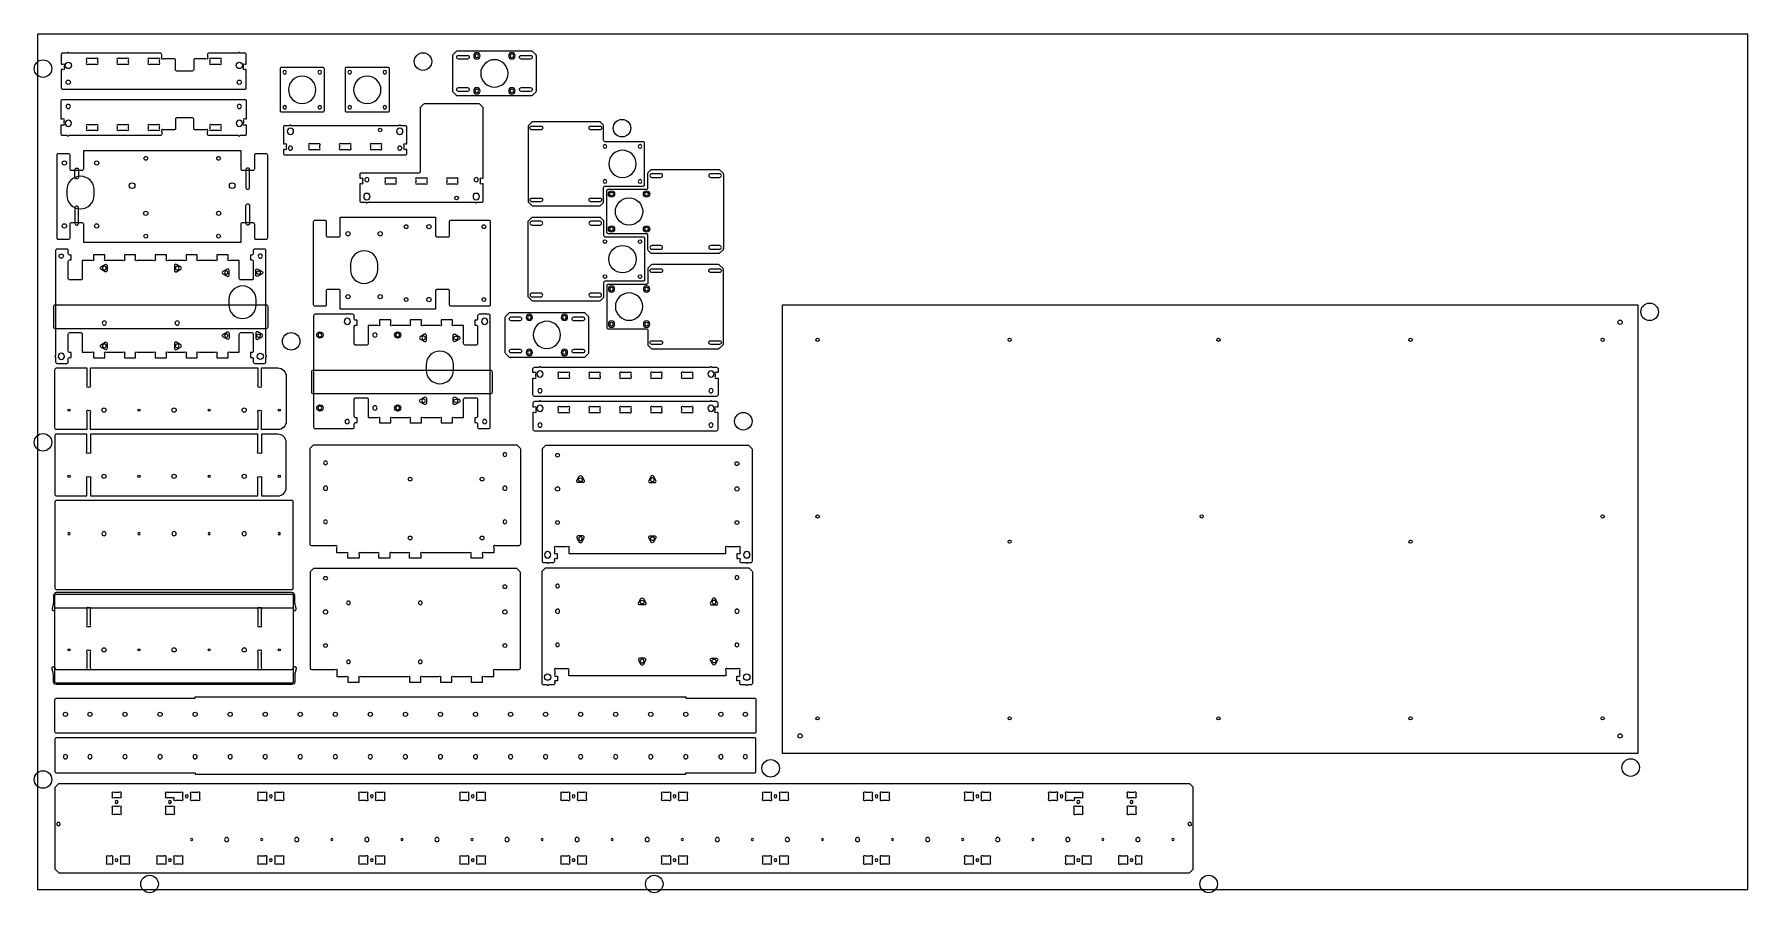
# Model space of a CAD drawing. Extents: x 2994 to 5438, y 1240 to 2465.
import ezdxf

# ---------------------------------------------------------------- set-up
doc = ezdxf.new("R2010")
doc.units = 0
for name, color, linetype in [('3-_CUTOUT', 7, 'CONTINUOUS'), ('8MM_-_02_INSIDE_CUT_HOLD_D', 3, 'CONTINUOUS'), ('8MM_-_03_2MM_POCKETS', 254, 'CONTINUOUS'), ('8MM_-_04_6MM_POCKETS', 244, 'CONTINUOUS'), ('8MM_-_05_7MM_POCKET', 249, 'CONTINUOUS'), ('8MM_-_06_CUTOUT', 7, 'CONTINUOUS'), ('8MM_-_HOLD_DOWN_DRILL', 30, 'CONTINUOUS'), ('SHEET_REF', 7, 'CONTINUOUS')]:
    doc.layers.add(name, color=color, linetype=linetype)

msp = doc.modelspace()

# ---------------------------------------------------------------- linework, layer by layer
at = {"layer": '3-_CUTOUT'}
msp.add_lwpolyline([(4061, 1439.2), (4061, 2079.2), (5281, 2079.2), (5281, 1439.2)], close=True, dxfattribs=at)
for centre, radius in [((5256, 2054.2), 3.03), ((4385, 2029.2), 2.25), ((4683, 2029.2), 2.25), ((4957, 2029.2), 2.25), ((4111, 1777.2), 2.25), ((4659, 1777.2), 2.25), ((5231, 1777.2), 2.25), ((4385, 1741.2), 2.25), ((4957, 1741.2), 2.25), ((4385, 1489.2), 2.25), ((4683, 1489.2), 2.25), ((4957, 1489.2), 2.25), ((4086, 1464.2), 3.02), ((5256, 1464.2), 3.02)]:
    msp.add_circle(centre, radius, dxfattribs=at)
at = {"layer": '8MM_-_02_INSIDE_CUT_HOLD_D'}
for points in [[(3084.5, 2429.4, 0.668179), (3081.7, 2430.5), (3070.3, 2430.5, 1), (3068, 2428.2), (3068, 2424.8, 1), (3070.3, 2422.5), (3081.7, 2422.5, 1), (3084, 2424.8), (3084, 2428.2, 0.198912)], [(3246.3, 2430.5, 1), (3244, 2428.2), (3244, 2424.8, 1), (3246.3, 2422.5), (3257.7, 2422.5, 1), (3260, 2424.8), (3260, 2428.2, 1), (3257.7, 2430.5)], [(3701.2, 2434.9, -1), (3701.2, 2429.5), (3688.4, 2429.5, -1), (3688.4, 2434.9)], [(3611.4, 2383.5), (3598.7, 2383.5, -1), (3598.7, 2388.9), (3611.4, 2388.9, -1)], [(3084.5, 2329.1, 0.198912), (3084, 2330.3), (3084, 2333.7, 1), (3081.7, 2336), (3070.3, 2336, 1), (3068, 2333.7), (3068, 2330.3, 1), (3070.3, 2328), (3081.7, 2328, 0.668179)], [(3244, 2330.3, 1), (3246.3, 2328), (3257.7, 2328, 1), (3260, 2330.3), (3260, 2333.7, 1), (3257.7, 2336), (3246.3, 2336, 1), (3244, 2333.7)], [(3703.4, 2334), (3716.2, 2334, -1), (3716.2, 2328.6), (3703.4, 2328.6, -1)], [(3401.5, 2307.4, 0.668179), (3398.7, 2308.5), (3387.3, 2308.5, 1), (3385, 2306.2), (3385, 2302.8, 1), (3387.3, 2300.5), (3398.7, 2300.5, 1), (3401, 2302.8), (3401, 2306.2, 0.198912)], [(3489.5, 2301.6, 0.198912), (3489, 2302.8), (3489, 2306.2, 1), (3486.7, 2308.5), (3475.3, 2308.5, 1), (3473, 2306.2), (3473, 2302.8, 1), (3475.3, 2300.5), (3486.7, 2300.5, 0.668179)], [(3496.3, 2259.5, 1), (3494, 2257.2), (3494, 2253.8, 1), (3496.3, 2251.5), (3507.7, 2251.5, 1), (3510, 2253.8), (3510, 2257.2, 1), (3507.7, 2259.5)], [(3582, 2253.8, 1), (3584.3, 2251.5), (3595.7, 2251.5, 1), (3598, 2253.8), (3598, 2257.2, 1), (3595.7, 2259.5), (3584.3, 2259.5, 1), (3582, 2257.2)], [(3874.5, 2266.1, 1), (3874.5, 2260.8), (3887.2, 2260.8, 1), (3887.2, 2266.1)], [(3800.2, 2231.4, -1), (3800.2, 2226.1), (3787.4, 2226.1, -1), (3787.4, 2231.4)], [(3716.2, 2192.9, 1), (3716.2, 2198.3), (3703.4, 2198.3, 1), (3703.4, 2192.9)], [(3958.5, 2158.2), (3971.2, 2158.2, 1), (3971.2, 2163.6), (3958.5, 2163.6, 1)], [(3874.5, 2130.4), (3887.2, 2130.4, -1), (3887.2, 2125.1), (3874.5, 2125.1, -1)], [(3787.4, 2090.4), (3800.2, 2090.4, 1), (3800.2, 2095.7), (3787.4, 2095.7, 1)], [(3686.4, 2061.7, -1), (3686.4, 2056.4), (3673.7, 2056.4, -1), (3673.7, 2061.7)], [(3776.2, 2010.4), (3763.4, 2010.4, -1), (3763.4, 2015.7), (3776.2, 2015.7, -1)], [(3958.5, 2022.5, -1), (3958.5, 2027.9), (3971.2, 2027.9, -1), (3971.2, 2022.5)], [(3741, 1976.8, 1), (3743.3, 1974.5), (3754.7, 1974.5, 1), (3757, 1976.8), (3757, 1980.2, 1), (3754.7, 1982.5), (3743.3, 1982.5, 1), (3741, 1980.2)], [(3919.3, 1982.5, 1), (3917, 1980.2), (3917, 1976.8, 1), (3919.3, 1974.5), (3930.7, 1974.5, 1), (3933, 1976.8), (3933, 1980.2, 1), (3930.7, 1982.5)], [(3743.3, 1933.5, 1), (3741, 1931.2), (3741, 1927.8, 1), (3743.3, 1925.5), (3754.7, 1925.5, 1), (3757, 1927.8), (3757, 1931.2, 1), (3754.7, 1933.5)], [(3933.5, 1932.4, 0.668179), (3930.7, 1933.5), (3919.3, 1933.5, 1), (3917, 1931.2), (3917, 1927.8, 1), (3919.3, 1925.5), (3930.7, 1925.5, 1), (3933, 1927.8), (3933, 1931.2, 0.198912)]]:
    msp.add_lwpolyline(points, format="xyb", close=True, dxfattribs=at)
at = {"layer": '8MM_-_02_INSIDE_CUT_HOLD_D', "extrusion": (0, 0, -1)}
for centre, radius in [((-3400.8, 2410.8), 2.57), ((-3493.6, 2410.8), 2.57), ((-3350.8, 2360.8), 2.57), ((-3443.6, 2360.8), 2.57), ((-3440, 2055.5), 4.5), ((-3636, 1912.5), 3), ((-3665, 1865.5), 2.65), ((-3409, 1769.5), 2.65), ((-3093, 1752.6), 3.03), ((-3293, 1752.6), 3.02), ((-3740, 1678), 2.65), ((-3740, 1594), 2.65), ((-3996, 1594), 2.65), ((-3441.7, 1570), 2.65), ((-3038, 1434.5), 3.03), ((-3273, 1434.5), 3.03), ((-3523, 1434.5), 3.03), ((-3773, 1434.5), 3.03), ((-4008, 1434.5), 3.02), ((-3111, 1370), 2.05), ((-3475, 1378), 2.05), ((-3907, 1378), 2.05), ((-4195, 1378), 2.05), ((-4559, 1370), 2.05), ((-3111, 1287), 2.05), ((-3475, 1287), 2.05), ((-3763, 1287), 2.05), ((-4195, 1287), 2.05), ((-4559, 1287), 2.05)]:
    msp.add_circle(centre, radius, dxfattribs=at)
at = {"layer": '8MM_-_02_INSIDE_CUT_HOLD_D'}
for centre, radius in [((3082.5, 2281.4), 3), ((3256.5, 2177), 2.65), ((3441, 2180.4), 3), ((3032, 2148.5), 3), ((3635, 2086.5), 2.65), ((4111, 2029.2), 2.25), ((5231, 2029.2), 2.25), ((3316, 2005.5), 4.5), ((3093, 1928.9), 3.02), ((3293, 1928.9), 3.02), ((3740, 1864.5), 2.65), ((3093, 1834.4), 3.02), ((3293, 1834.4), 3.02), ((3740, 1768.5), 2.65), ((3996, 1768.5), 2.65), ((3632.3, 1746.5), 2.65), ((3409, 1689), 2.65), ((3093, 1586.9), 3.03), ((3293, 1586.9), 3.02), ((3665, 1593), 2.65), ((3038, 1495), 3.03), ((3273, 1495), 3.03), ((3523, 1495), 3.03), ((3773, 1495), 3.03), ((4008, 1495), 3.02), ((4111, 1489.2), 2.25), ((5231, 1489.2), 2.25)]:
    msp.add_circle(centre, radius, dxfattribs=at)
at = {"layer": '8MM_-_03_2MM_POCKETS'}
for points in [[(3019.5, 1648.3), (3019.3, 1647.1), (3019.1, 1646.2), (3019.1, 1645.8), (3019, 1645.5), (3019, 1645.3), (3019, 1645.2), (3019, 1645.1), (3019, 1645), (3019, 1645), (3019, 1645), (3019, 1644.9), (3019, 1644.9), (3019, 1644.8), (3019, 1644.8), (3019, 1644.7), (3019, 1644.7), (3019, 1644.6), (3019, 1644.6), (3019.1, 1644.5), (3019.1, 1644.5), (3019.1, 1644.4), (3019.1, 1644.4), (3019.1, 1644.4), (3019.1, 1644.3), (3019.1, 1644.3), (3019.2, 1644.2), (3019.2, 1644.2), (3019.2, 1644.1), (3019.2, 1644.1), (3019.2, 1644), (3019.3, 1644), (3019.3, 1643.9), (3019.3, 1643.9), (3019.4, 1643.9), (3019.4, 1643.8), (3019.4, 1643.8), (3019.4, 1643.7), (3019.5, 1643.7), (3019.5, 1643.7), (3019.5, 1643.6), (3019.6, 1643.6), (3019.6, 1643.5), (3019.7, 1643.5), (3019.7, 1643.5), (3019.7, 1643.4), (3019.8, 1643.4), (3019.8, 1643.4), (3019.9, 1643.4), (3019.9, 1643.3), (3019.9, 1643.3), (3020, 1643.3), (3020, 1643.2), (3020.1, 1643.2), (3020.1, 1643.2), (3020.2, 1643.2), (3020.2, 1643.2), (3020.3, 1643.1), (3020.3, 1643.1), (3020.4, 1643.1), (3020.4, 1643.1), (3020.4, 1643.1), (3020.5, 1643.1), (3020.5, 1643.1), (3020.6, 1643), (3020.6, 1643), (3020.7, 1643), (3020.7, 1643), (3020.8, 1643), (3020.8, 1643), (3020.9, 1643), (3020.9, 1643), (3021, 1643), (3021, 1643), (3021, 1643), (3021.1, 1643), (3021.1, 1643), (3021.2, 1643), (3021.2, 1643), (3021.3, 1643), (3021.3, 1643), (3021.4, 1643), (3021.4, 1643), (3021.5, 1643.1), (3021.5, 1643.1), (3021.6, 1643.1), (3021.6, 1643.1), (3021.6, 1643.1), (3021.7, 1643.1), (3021.7, 1643.1), (3021.8, 1643.2), (3021.8, 1643.2), (3021.9, 1643.2), (3021.9, 1643.2), (3022, 1643.2), (3022, 1643.3), (3022.1, 1643.3), (3022.1, 1643.3), (3022.1, 1643.4), (3022.2, 1643.4), (3022.2, 1643.4), (3022.3, 1643.4), (3022.3, 1643.5), (3022.3, 1643.5), (3022.4, 1643.5), (3022.4, 1643.6), (3022.5, 1643.6), (3022.5, 1643.7), (3022.5, 1643.7), (3022.6, 1643.7), (3022.6, 1643.8), (3022.6, 1643.8), (3022.6, 1643.9), (3022.7, 1643.9), (3022.7, 1643.9), (3022.7, 1644), (3022.8, 1644), (3022.8, 1644.1), (3022.8, 1644.1), (3022.8, 1644.2), (3022.8, 1644.2), (3022.9, 1644.3), (3022.9, 1644.3), (3022.9, 1644.4), (3022.9, 1644.4), (3022.9, 1644.4), (3022.9, 1644.5), (3022.9, 1644.5), (3023, 1644.6), (3023, 1644.6), (3023, 1644.7), (3023, 1644.7), (3023, 1644.8), (3023, 1644.8), (3023, 1644.9), (3023, 1644.9), (3023, 1645), (3023, 1645, -0.414251), (3025, 1647), (3068.5, 1647), (3073.5, 1647), (3312.5, 1647), (3317.5, 1647), (3361, 1647, -0.414251), (3363, 1645), (3363, 1645), (3363, 1644.9), (3363, 1644.9), (3363, 1644.8), (3363, 1644.8), (3363, 1644.7), (3363, 1644.7), (3363, 1644.6), (3363, 1644.6), (3363.1, 1644.5), (3363.1, 1644.5), (3363.1, 1644.4), (3363.1, 1644.4), (3363.1, 1644.4), (3363.1, 1644.3), (3363.1, 1644.3), (3363.2, 1644.2), (3363.2, 1644.2), (3363.2, 1644.1), (3363.2, 1644.1), (3363.2, 1644), (3363.3, 1644), (3363.3, 1643.9), (3363.3, 1643.9), (3363.4, 1643.9), (3363.4, 1643.8), (3363.4, 1643.8), (3363.4, 1643.7), (3363.5, 1643.7), (3363.5, 1643.7), (3363.5, 1643.6), (3363.6, 1643.6), (3363.6, 1643.5), (3363.7, 1643.5), (3363.7, 1643.5), (3363.7, 1643.4), (3363.8, 1643.4), (3363.8, 1643.4), (3363.9, 1643.4), (3363.9, 1643.3), (3363.9, 1643.3), (3364, 1643.3), (3364, 1643.2), (3364.1, 1643.2), (3364.1, 1643.2), (3364.2, 1643.2), (3364.2, 1643.2), (3364.3, 1643.1), (3364.3, 1643.1), (3364.4, 1643.1), (3364.4, 1643.1), (3364.4, 1643.1), (3364.5, 1643.1), (3364.5, 1643.1), (3364.6, 1643), (3364.6, 1643), (3364.7, 1643), (3364.7, 1643), (3364.8, 1643), (3364.8, 1643), (3364.9, 1643), (3364.9, 1643), (3365, 1643), (3365, 1643), (3365, 1643), (3365.1, 1643), (3365.1, 1643), (3365.2, 1643), (3365.2, 1643), (3365.3, 1643), (3365.3, 1643), (3365.4, 1643), (3365.4, 1643), (3365.5, 1643.1), (3365.5, 1643.1), (3365.6, 1643.1), (3365.6, 1643.1), (3365.6, 1643.1), (3365.7, 1643.1), (3365.7, 1643.1), (3365.8, 1643.2), (3365.8, 1643.2), (3365.9, 1643.2), (3365.9, 1643.2), (3366, 1643.2), (3366, 1643.3), (3366.1, 1643.3), (3366.1, 1643.3), (3366.1, 1643.4), (3366.2, 1643.4), (3366.2, 1643.4), (3366.3, 1643.4), (3366.3, 1643.5), (3366.3, 1643.5), (3366.4, 1643.5), (3366.4, 1643.6), (3366.5, 1643.6), (3366.5, 1643.7), (3366.5, 1643.7), (3366.6, 1643.7), (3366.6, 1643.8), (3366.6, 1643.8), (3366.6, 1643.9), (3366.7, 1643.9), (3366.7, 1643.9), (3366.7, 1644), (3366.8, 1644), (3366.8, 1644.1), (3366.8, 1644.1), (3366.8, 1644.2), (3366.8, 1644.2), (3366.9, 1644.3), (3366.9, 1644.3), (3366.9, 1644.4), (3366.9, 1644.4), (3366.9, 1644.4), (3366.9, 1644.5), (3366.9, 1644.5), (3367, 1644.6), (3367, 1644.6), (3367, 1644.7), (3367, 1644.7), (3367, 1644.8), (3367, 1644.8), (3367, 1644.9), (3367, 1644.9), (3367, 1645), (3367, 1645), (3367, 1645), (3367, 1645.1), (3367, 1645.2), (3367, 1645.3), (3367, 1645.5), (3366.9, 1645.8), (3366.9, 1646.2), (3366.7, 1647.1), (3366.5, 1648.3, -0.0178), (3365, 1654.6), (3365, 1664.5, 0.414214), (3361, 1668.5), (3025, 1668.5, 0.414214), (3021, 1664.5), (3021, 1654.6, -0.0178)], [(3019.5, 1557.7), (3019.3, 1558.9), (3019.1, 1559.8), (3019.1, 1560.2), (3019, 1560.5), (3019, 1560.7), (3019, 1560.8), (3019, 1560.9), (3019, 1561), (3019, 1561), (3019, 1561), (3019, 1561.1), (3019, 1561.1), (3019, 1561.2), (3019, 1561.2), (3019, 1561.3), (3019, 1561.3), (3019, 1561.4), (3019, 1561.4), (3019.1, 1561.5), (3019.1, 1561.5), (3019.1, 1561.6), (3019.1, 1561.6), (3019.1, 1561.6), (3019.1, 1561.7), (3019.1, 1561.7), (3019.2, 1561.8), (3019.2, 1561.8), (3019.2, 1561.9), (3019.2, 1561.9), (3019.2, 1562), (3019.3, 1562), (3019.3, 1562.1), (3019.3, 1562.1), (3019.4, 1562.1), (3019.4, 1562.2), (3019.4, 1562.2), (3019.4, 1562.3), (3019.5, 1562.3), (3019.5, 1562.3), (3019.5, 1562.4), (3019.6, 1562.4), (3019.6, 1562.5), (3019.7, 1562.5), (3019.7, 1562.5), (3019.7, 1562.6), (3019.8, 1562.6), (3019.8, 1562.6), (3019.9, 1562.6), (3019.9, 1562.7), (3019.9, 1562.7), (3020, 1562.7), (3020, 1562.8), (3020.1, 1562.8), (3020.1, 1562.8), (3020.2, 1562.8), (3020.2, 1562.8), (3020.3, 1562.9), (3020.3, 1562.9), (3020.4, 1562.9), (3020.4, 1562.9), (3020.4, 1562.9), (3020.5, 1562.9), (3020.5, 1562.9), (3020.6, 1563), (3020.6, 1563), (3020.7, 1563), (3020.7, 1563), (3020.8, 1563), (3020.8, 1563), (3020.9, 1563), (3020.9, 1563), (3021, 1563), (3021, 1563), (3021, 1563), (3021.1, 1563), (3021.1, 1563), (3021.2, 1563), (3021.2, 1563), (3021.3, 1563), (3021.3, 1563), (3021.4, 1563), (3021.4, 1563), (3021.5, 1562.9), (3021.5, 1562.9), (3021.6, 1562.9), (3021.6, 1562.9), (3021.6, 1562.9), (3021.7, 1562.9), (3021.7, 1562.9), (3021.8, 1562.8), (3021.8, 1562.8), (3021.9, 1562.8), (3021.9, 1562.8), (3022, 1562.8), (3022, 1562.7), (3022.1, 1562.7), (3022.1, 1562.7), (3022.1, 1562.6), (3022.2, 1562.6), (3022.2, 1562.6), (3022.3, 1562.6), (3022.3, 1562.5), (3022.3, 1562.5), (3022.4, 1562.5), (3022.4, 1562.4), (3022.5, 1562.4), (3022.5, 1562.3), (3022.5, 1562.3), (3022.6, 1562.3), (3022.6, 1562.2), (3022.6, 1562.2), (3022.6, 1562.1), (3022.7, 1562.1), (3022.7, 1562.1), (3022.7, 1562), (3022.8, 1562), (3022.8, 1561.9), (3022.8, 1561.9), (3022.8, 1561.8), (3022.8, 1561.8), (3022.9, 1561.7), (3022.9, 1561.7), (3022.9, 1561.6), (3022.9, 1561.6), (3022.9, 1561.6), (3022.9, 1561.5), (3022.9, 1561.5), (3023, 1561.4), (3023, 1561.4), (3023, 1561.3), (3023, 1561.3), (3023, 1561.2), (3023, 1561.2), (3023, 1561.1), (3023, 1561.1), (3023, 1561), (3023, 1561, 0.414251), (3025, 1559), (3068.5, 1559), (3073.5, 1559), (3312.5, 1559), (3317.5, 1559), (3361, 1559, 0.414251), (3363, 1561), (3363, 1561), (3363, 1561.1), (3363, 1561.1), (3363, 1561.2), (3363, 1561.2), (3363, 1561.3), (3363, 1561.3), (3363, 1561.4), (3363, 1561.4), (3363.1, 1561.5), (3363.1, 1561.5), (3363.1, 1561.6), (3363.1, 1561.6), (3363.1, 1561.6), (3363.1, 1561.7), (3363.1, 1561.7), (3363.2, 1561.8), (3363.2, 1561.8), (3363.2, 1561.9), (3363.2, 1561.9), (3363.2, 1562), (3363.3, 1562), (3363.3, 1562.1), (3363.3, 1562.1), (3363.4, 1562.1), (3363.4, 1562.2), (3363.4, 1562.2), (3363.4, 1562.3), (3363.5, 1562.3), (3363.5, 1562.3), (3363.5, 1562.4), (3363.6, 1562.4), (3363.6, 1562.5), (3363.7, 1562.5), (3363.7, 1562.5), (3363.7, 1562.6), (3363.8, 1562.6), (3363.8, 1562.6), (3363.9, 1562.6), (3363.9, 1562.7), (3363.9, 1562.7), (3364, 1562.7), (3364, 1562.8), (3364.1, 1562.8), (3364.1, 1562.8), (3364.2, 1562.8), (3364.2, 1562.8), (3364.3, 1562.9), (3364.3, 1562.9), (3364.4, 1562.9), (3364.4, 1562.9), (3364.4, 1562.9), (3364.5, 1562.9), (3364.5, 1562.9), (3364.6, 1563), (3364.6, 1563), (3364.7, 1563), (3364.7, 1563), (3364.8, 1563), (3364.8, 1563), (3364.9, 1563), (3364.9, 1563), (3365, 1563), (3365, 1563), (3365, 1563), (3365.1, 1563), (3365.1, 1563), (3365.2, 1563), (3365.2, 1563), (3365.3, 1563), (3365.3, 1563), (3365.4, 1563), (3365.4, 1563), (3365.5, 1562.9), (3365.5, 1562.9), (3365.6, 1562.9), (3365.6, 1562.9), (3365.6, 1562.9), (3365.7, 1562.9), (3365.7, 1562.9), (3365.8, 1562.8), (3365.8, 1562.8), (3365.9, 1562.8), (3365.9, 1562.8), (3366, 1562.8), (3366, 1562.7), (3366.1, 1562.7), (3366.1, 1562.7), (3366.1, 1562.6), (3366.2, 1562.6), (3366.2, 1562.6), (3366.3, 1562.6), (3366.3, 1562.5), (3366.3, 1562.5), (3366.4, 1562.5), (3366.4, 1562.4), (3366.5, 1562.4), (3366.5, 1562.3), (3366.5, 1562.3), (3366.6, 1562.3), (3366.6, 1562.2), (3366.6, 1562.2), (3366.6, 1562.1), (3366.7, 1562.1), (3366.7, 1562.1), (3366.7, 1562), (3366.8, 1562), (3366.8, 1561.9), (3366.8, 1561.9), (3366.8, 1561.8), (3366.8, 1561.8), (3366.9, 1561.7), (3366.9, 1561.7), (3366.9, 1561.6), (3366.9, 1561.6), (3366.9, 1561.6), (3366.9, 1561.5), (3366.9, 1561.5), (3367, 1561.4), (3367, 1561.4), (3367, 1561.3), (3367, 1561.3), (3367, 1561.2), (3367, 1561.2), (3367, 1561.1), (3367, 1561.1), (3367, 1561), (3367, 1561), (3367, 1561), (3367, 1560.9), (3367, 1560.8), (3367, 1560.7), (3367, 1560.5), (3366.9, 1560.2), (3366.9, 1559.8), (3366.7, 1558.9), (3366.5, 1557.7, 0.0178), (3365, 1551.4), (3365, 1541.5, -0.414214), (3361, 1537.5), (3025, 1537.5, -0.414214), (3021, 1541.5), (3021, 1551.4, 0.0178)]]:
    msp.add_lwpolyline(points, format="xyb", close=True, dxfattribs=at)
at = {"layer": '8MM_-_04_6MM_POCKETS'}
for points in [[(3056.5, 2260.8, -0.347025), (3055, 2258.9), (3054.1, 2258.6, -0.499697), (3051.5, 2260.5), (3051.5, 2272.1, -0.414214), (3053.5, 2274.1), (3054.5, 2274.1, -0.414214), (3056.5, 2272.1)], [(3297.5, 2274.1, 0.414214), (3295.5, 2272.1), (3295.5, 2246.1, 0.414214), (3297.5, 2244.1), (3298.5, 2244.1, 0.414214), (3300.5, 2246.1), (3300.5, 2272.1, 0.414214), (3298.5, 2274.1)], [(3056.5, 2217.6, 0.347025), (3055, 2219.6), (3054.1, 2219.8, 0.499697), (3051.5, 2217.9), (3051.5, 2194.9, 0.414214), (3053.5, 2192.9), (3054.5, 2192.9, 0.414214), (3056.5, 2194.9)], [(3297.5, 2192.9, -0.414214), (3295.5, 2194.9), (3295.5, 2220.9, -0.414214), (3297.5, 2222.9), (3298.5, 2222.9, -0.414214), (3300.5, 2220.9), (3300.5, 2194.9, -0.414214), (3298.5, 2192.9)], [(3088.5, 2133.2), (3094.5, 2136.7, -0.57735), (3097.5, 2134.9), (3097.5, 2128.1, -0.57735), (3094.5, 2126.3), (3088.5, 2129.8, -0.57735)], [(3202.4, 2129.8, 0.57735), (3202.4, 2133.2), (3196.5, 2136.7, 0.57735), (3193.5, 2134.9), (3193.5, 2128.1, 0.57735), (3196.5, 2126.3)], [(3262.6, 2123.2), (3268.5, 2119.7, 0.57735), (3271.5, 2121.5), (3271.5, 2128.3, 0.57735), (3268.5, 2130.1), (3262.6, 2126.6, 0.57735)], [(3309.5, 2121.5), (3309.5, 2128.3, -0.57735), (3312.5, 2130.1), (3318.5, 2126.6, -0.57735), (3318.5, 2123.2), (3312.5, 2119.7, -0.57735)], [(3021, 2047.5, 0.414214), (3023, 2045.5), (3325, 2045.5, 0.414214), (3327, 2047.5), (3327, 2076.5, 0.414214), (3325, 2078.5), (3023, 2078.5, 0.414214), (3021, 2076.5)], [(3271.5, 2038.6), (3271.5, 2031.7, -0.57735), (3268.5, 2030), (3262.6, 2033.4, -0.57735), (3262.6, 2036.9), (3268.5, 2040.3, -0.57735)], [(3318.5, 2036.9), (3312.5, 2040.3, 0.57735), (3309.5, 2038.6), (3309.5, 2031.7, 0.57735), (3312.5, 2030), (3318.5, 2033.4, 0.57735)], [(3550, 2026.7, 0.57735), (3553, 2028.5), (3553, 2035.3, 0.57735), (3550, 2037.1), (3544.1, 2033.6, 0.57735), (3544.1, 2030.2)], [(3594, 2026.7, -0.57735), (3591, 2028.5), (3591, 2035.3, -0.57735), (3594, 2037.1), (3600, 2033.6, -0.57735), (3600, 2030.2)], [(3088.5, 2022.2), (3094.5, 2025.7, -0.57735), (3097.5, 2023.9), (3097.5, 2017.1, -0.57735), (3094.5, 2015.3), (3088.5, 2018.8, -0.57735)], [(3202.4, 2018.8, 0.57735), (3202.4, 2022.2), (3196.5, 2025.7, 0.57735), (3193.5, 2023.9), (3193.5, 2017.1, 0.57735), (3196.5, 2015.3)], [(3389, 1954.5, 0.414214), (3391, 1952.5), (3645, 1952.5, 0.414214), (3647, 1954.5), (3647, 1983.5, 0.414214), (3645, 1985.5), (3391, 1985.5, 0.414214), (3389, 1983.5)], [(3550, 1937), (3544.1, 1940.4, -0.57735), (3544.1, 1943.9), (3550, 1947.3, -0.57735), (3553, 1945.6), (3553, 1938.7, -0.57735)], [(3591, 1938.7), (3591, 1945.6, -0.57735), (3594, 1947.3), (3600, 1943.9, -0.57735), (3600, 1940.4), (3594, 1937, -0.57735)], [(3767.6, 1828.5), (3771, 1834.5, -0.57735), (3774.5, 1834.5), (3777.9, 1828.5, -0.57735), (3776.2, 1825.5), (3769.3, 1825.5, -0.57735)], [(3878.7, 1825.5, 0.57735), (3880.4, 1828.5), (3877, 1834.5, 0.57735), (3873.5, 1834.5), (3870.1, 1828.5, 0.57735), (3871.8, 1825.5)], [(3769.3, 1749.5, 0.57735), (3767.6, 1746.5), (3771, 1740.6, 0.57735), (3774.5, 1740.6), (3777.9, 1746.5, 0.57735), (3776.2, 1749.5)], [(3880.4, 1746.5), (3877, 1740.6, -0.57735), (3873.5, 1740.6), (3870.1, 1746.5, -0.57735), (3871.8, 1749.5), (3878.7, 1749.5, -0.57735)], [(3857.3, 1651, -0.57735), (3855.6, 1654), (3859, 1660, -0.57735), (3862.5, 1660), (3865.9, 1654, -0.57735), (3864.2, 1651)], [(3968.4, 1654), (3965, 1660, 0.57735), (3961.5, 1660), (3958.1, 1654, 0.57735), (3959.8, 1651), (3966.7, 1651, 0.57735)], [(3855.6, 1572), (3859, 1566.1, 0.57735), (3862.5, 1566.1), (3865.9, 1572, 0.57735), (3864.2, 1575), (3857.3, 1575, 0.57735)], [(3966.7, 1575, -0.57735), (3968.4, 1572), (3965, 1566.1, -0.57735), (3961.5, 1566.1), (3958.1, 1572, -0.57735), (3959.8, 1575)]]:
    msp.add_lwpolyline(points, format="xyb", close=True, dxfattribs=at)
at = {"layer": '8MM_-_04_6MM_POCKETS', "extrusion": (0, 0, -1)}
for centre in [(-3624.9, 2434.2), (-3674.9, 2434.2), (-3624.9, 2384.2), (-3674.9, 2384.2), (-3817, 2101.5), (-3867, 2101.5), (-3699.9, 2061.1), (-3749.9, 2061.1), (-3817, 2051.5), (-3867, 2051.5), (-3699.9, 2011.1), (-3749.9, 2011.1)]:
    msp.add_circle(centre, 4.5, dxfattribs=at)
at = {"layer": '8MM_-_04_6MM_POCKETS'}
for centre in [(3817, 2237.2), (3867, 2237.2), (3817, 2187.2), (3867, 2187.2), (3401, 2036), (3512, 2036), (3401, 1932), (3512, 1932)]:
    msp.add_circle(centre, 4.5, dxfattribs=at)
at = {"layer": '8MM_-_05_7MM_POCKET'}
for points in [[(3117.5, 1382.9, -0.198912), (3117, 1381.7), (3117, 1378.3, -1), (3114.7, 1376), (3107.3, 1376, -1), (3105, 1378.3), (3105, 1381.7, -1), (3107.3, 1384), (3114.7, 1384, -0.668179)], [(3193, 1374.3), (3193, 1376), (3183.3, 1376, -1), (3181, 1378.3), (3181, 1381.7, -1), (3183.3, 1384), (3193, 1384), (3202.7, 1384, -1), (3205, 1381.7), (3205, 1374.3, -1), (3202.7, 1372), (3195.3, 1372, -1)], [(3229.5, 1382.9, -0.198912), (3229, 1381.7), (3229, 1374.3, -1), (3226.7, 1372), (3219.3, 1372, -1), (3217, 1374.3), (3217, 1381.7, -1), (3219.3, 1384), (3226.7, 1384, -0.668179)], [(3325.5, 1373.1, -0.668179), (3322.7, 1372), (3315.3, 1372, -1), (3313, 1374.3), (3313, 1381.7, -1), (3315.3, 1384), (3322.7, 1384, -1), (3325, 1381.7), (3325, 1374.3, -0.198912)], [(3339.3, 1372, -1), (3337, 1374.3), (3337, 1381.7, -1), (3339.3, 1384), (3346.7, 1384, -1), (3349, 1381.7), (3349, 1374.3, -1), (3346.7, 1372)], [(3469.5, 1373.1, -0.668179), (3466.7, 1372), (3459.3, 1372, -1), (3457, 1374.3), (3457, 1381.7, -1), (3459.3, 1384), (3466.7, 1384, -1), (3469, 1381.7), (3469, 1374.3, -0.198912)], [(3483.3, 1372, -1), (3481, 1374.3), (3481, 1381.7, -1), (3483.3, 1384), (3490.7, 1384, -1), (3493, 1381.7), (3493, 1374.3, -1), (3490.7, 1372)], [(3613.5, 1373.1, -0.668179), (3610.7, 1372), (3603.3, 1372, -1), (3601, 1374.3), (3601, 1381.7, -1), (3603.3, 1384), (3610.7, 1384, -1), (3613, 1381.7), (3613, 1374.3, -0.198912)], [(3627.3, 1372, -1), (3625, 1374.3), (3625, 1381.7, -1), (3627.3, 1384), (3634.7, 1384, -1), (3637, 1381.7), (3637, 1374.3, -1), (3634.7, 1372)], [(3757.5, 1373.1, -0.668179), (3754.7, 1372), (3747.3, 1372, -1), (3745, 1374.3), (3745, 1381.7, -1), (3747.3, 1384), (3754.7, 1384, -1), (3757, 1381.7), (3757, 1374.3, -0.198912)], [(3771.3, 1372, -1), (3769, 1374.3), (3769, 1381.7, -1), (3771.3, 1384), (3778.7, 1384, -1), (3781, 1381.7), (3781, 1374.3, -1), (3778.7, 1372)], [(3901.5, 1373.1, -0.668179), (3898.7, 1372), (3891.3, 1372, -1), (3889, 1374.3), (3889, 1381.7, -1), (3891.3, 1384), (3898.7, 1384, -1), (3901, 1381.7), (3901, 1374.3, -0.198912)], [(3915.3, 1372, -1), (3913, 1374.3), (3913, 1381.7, -1), (3915.3, 1384), (3922.7, 1384, -1), (3925, 1381.7), (3925, 1374.3, -1), (3922.7, 1372)], [(4045.5, 1373.1, -0.668179), (4042.7, 1372), (4035.3, 1372, -1), (4033, 1374.3), (4033, 1381.7, -1), (4035.3, 1384), (4042.7, 1384, -1), (4045, 1381.7), (4045, 1374.3, -0.198912)], [(4059.3, 1372, -1), (4057, 1374.3), (4057, 1381.7, -1), (4059.3, 1384), (4066.7, 1384, -1), (4069, 1381.7), (4069, 1374.3, -1), (4066.7, 1372)], [(4189.5, 1373.1, -0.668179), (4186.7, 1372), (4179.3, 1372, -1), (4177, 1374.3), (4177, 1381.7, -1), (4179.3, 1384), (4186.7, 1384, -1), (4189, 1381.7), (4189, 1374.3, -0.198912)], [(4203.3, 1372, -1), (4201, 1374.3), (4201, 1381.7, -1), (4203.3, 1384), (4210.7, 1384, -1), (4213, 1381.7), (4213, 1374.3, -1), (4210.7, 1372)], [(4333.5, 1373.1, -0.668179), (4330.7, 1372), (4323.3, 1372, -1), (4321, 1374.3), (4321, 1381.7, -1), (4323.3, 1384), (4330.7, 1384, -1), (4333, 1381.7), (4333, 1374.3, -0.198912)], [(4347.3, 1372, -1), (4345, 1374.3), (4345, 1381.7, -1), (4347.3, 1384), (4354.7, 1384, -1), (4357, 1381.7), (4357, 1374.3, -1), (4354.7, 1372)], [(4453.5, 1382.9, -0.198912), (4453, 1381.7), (4453, 1374.3, -1), (4450.7, 1372), (4443.3, 1372, -1), (4441, 1374.3), (4441, 1381.7, -1), (4443.3, 1384), (4450.7, 1384, -0.668179)], [(4477, 1384), (4486.7, 1384, -1), (4489, 1381.7), (4489, 1378.3, -1), (4486.7, 1376), (4477, 1376), (4477, 1374.3, -1), (4474.7, 1372), (4467.3, 1372, -1), (4465, 1374.3), (4465, 1381.7, -1), (4467.3, 1384)], [(4565.5, 1382.9, -0.198912), (4565, 1381.7), (4565, 1378.3, -1), (4562.7, 1376), (4555.3, 1376, -1), (4553, 1378.3), (4553, 1381.7, -1), (4555.3, 1384), (4562.7, 1384, -0.668179)], [(3107.3, 1352, -1), (3105, 1354.3), (3105, 1361.7, -1), (3107.3, 1364), (3114.7, 1364, -1), (3117, 1361.7), (3117, 1354.3, -1), (3114.7, 1352)], [(3183.3, 1352, -1), (3181, 1354.3), (3181, 1361.7, -1), (3183.3, 1364), (3190.7, 1364, -1), (3193, 1361.7), (3193, 1354.3, -1), (3190.7, 1352)], [(4479.3, 1352, -1), (4477, 1354.3), (4477, 1361.7, -1), (4479.3, 1364), (4486.7, 1364, -1), (4489, 1361.7), (4489, 1354.3, -1), (4486.7, 1352)], [(4555.3, 1352, -1), (4553, 1354.3), (4553, 1361.7, -1), (4555.3, 1364), (4562.7, 1364, -1), (4565, 1361.7), (4565, 1354.3, -1), (4562.7, 1352)], [(3105.5, 1291.9, -0.198912), (3105, 1290.7), (3105, 1283.3, -1), (3102.7, 1281), (3099.3, 1281, -1), (3097, 1283.3), (3097, 1290.7, -1), (3099.3, 1293), (3102.7, 1293, -0.668179)], [(3117, 1290.7, -1), (3119.3, 1293), (3126.7, 1293, -1), (3129, 1290.7), (3129, 1283.3, -1), (3126.7, 1281), (3119.3, 1281, -1), (3117, 1283.3)], [(3181.5, 1291.9, -0.198912), (3181, 1290.7), (3181, 1283.3, -1), (3178.7, 1281), (3171.3, 1281, -1), (3169, 1283.3), (3169, 1290.7, -1), (3171.3, 1293), (3178.7, 1293, -0.668179)], [(3193, 1290.7, -1), (3195.3, 1293), (3202.7, 1293, -1), (3205, 1290.7), (3205, 1283.3, -1), (3202.7, 1281), (3195.3, 1281, -1), (3193, 1283.3)], [(3325.5, 1291.9, -0.198912), (3325, 1290.7), (3325, 1283.3, -1), (3322.7, 1281), (3315.3, 1281, -1), (3313, 1283.3), (3313, 1290.7, -1), (3315.3, 1293), (3322.7, 1293, -0.668179)], [(3337, 1290.7, -1), (3339.3, 1293), (3346.7, 1293, -1), (3349, 1290.7), (3349, 1283.3, -1), (3346.7, 1281), (3339.3, 1281, -1), (3337, 1283.3)], [(3469.5, 1291.9, -0.198912), (3469, 1290.7), (3469, 1283.3, -1), (3466.7, 1281), (3459.3, 1281, -1), (3457, 1283.3), (3457, 1290.7, -1), (3459.3, 1293), (3466.7, 1293, -0.668179)], [(3481, 1290.7, -1), (3483.3, 1293), (3490.7, 1293, -1), (3493, 1290.7), (3493, 1283.3, -1), (3490.7, 1281), (3483.3, 1281, -1), (3481, 1283.3)], [(3613.5, 1291.9, -0.198912), (3613, 1290.7), (3613, 1283.3, -1), (3610.7, 1281), (3603.3, 1281, -1), (3601, 1283.3), (3601, 1290.7, -1), (3603.3, 1293), (3610.7, 1293, -0.668179)], [(3625, 1290.7, -1), (3627.3, 1293), (3634.7, 1293, -1), (3637, 1290.7), (3637, 1283.3, -1), (3634.7, 1281), (3627.3, 1281, -1), (3625, 1283.3)], [(3757.5, 1291.9, -0.198912), (3757, 1290.7), (3757, 1283.3, -1), (3754.7, 1281), (3747.3, 1281, -1), (3745, 1283.3), (3745, 1290.7, -1), (3747.3, 1293), (3754.7, 1293, -0.668179)], [(3769, 1290.7, -1), (3771.3, 1293), (3778.7, 1293, -1), (3781, 1290.7), (3781, 1283.3, -1), (3778.7, 1281), (3771.3, 1281, -1), (3769, 1283.3)], [(3901.5, 1291.9, -0.198912), (3901, 1290.7), (3901, 1283.3, -1), (3898.7, 1281), (3891.3, 1281, -1), (3889, 1283.3), (3889, 1290.7, -1), (3891.3, 1293), (3898.7, 1293, -0.668179)], [(3913, 1290.7, -1), (3915.3, 1293), (3922.7, 1293, -1), (3925, 1290.7), (3925, 1283.3, -1), (3922.7, 1281), (3915.3, 1281, -1), (3913, 1283.3)], [(4045.5, 1291.9, -0.198912), (4045, 1290.7), (4045, 1283.3, -1), (4042.7, 1281), (4035.3, 1281, -1), (4033, 1283.3), (4033, 1290.7, -1), (4035.3, 1293), (4042.7, 1293, -0.668179)], [(4057, 1290.7, -1), (4059.3, 1293), (4066.7, 1293, -1), (4069, 1290.7), (4069, 1283.3, -1), (4066.7, 1281), (4059.3, 1281, -1), (4057, 1283.3)], [(4189.5, 1291.9, -0.198912), (4189, 1290.7), (4189, 1283.3, -1), (4186.7, 1281), (4179.3, 1281, -1), (4177, 1283.3), (4177, 1290.7, -1), (4179.3, 1293), (4186.7, 1293, -0.668179)], [(4201, 1290.7, -1), (4203.3, 1293), (4210.7, 1293, -1), (4213, 1290.7), (4213, 1283.3, -1), (4210.7, 1281), (4203.3, 1281, -1), (4201, 1283.3)], [(4333.5, 1291.9, -0.198912), (4333, 1290.7), (4333, 1283.3, -1), (4330.7, 1281), (4323.3, 1281, -1), (4321, 1283.3), (4321, 1290.7, -1), (4323.3, 1293), (4330.7, 1293, -0.668179)], [(4345, 1290.7, -1), (4347.3, 1293), (4354.7, 1293, -1), (4357, 1290.7), (4357, 1283.3, -1), (4354.7, 1281), (4347.3, 1281, -1), (4345, 1283.3)], [(4477.5, 1291.9, -0.198912), (4477, 1290.7), (4477, 1283.3, -1), (4474.7, 1281), (4467.3, 1281, -1), (4465, 1283.3), (4465, 1290.7, -1), (4467.3, 1293), (4474.7, 1293, -0.668179)], [(4489, 1290.7, -1), (4491.3, 1293), (4498.7, 1293, -1), (4501, 1290.7), (4501, 1283.3, -1), (4498.7, 1281), (4491.3, 1281, -1), (4489, 1283.3)], [(4553.5, 1291.9, -0.198912), (4553, 1290.7), (4553, 1283.3, -1), (4550.7, 1281), (4543.3, 1281, -1), (4541, 1283.3), (4541, 1290.7, -1), (4543.3, 1293), (4550.7, 1293, -0.668179)], [(4565, 1290.7, -1), (4567.3, 1293), (4570.7, 1293, -1), (4573, 1290.7), (4573, 1283.3, -1), (4570.7, 1281), (4567.3, 1281, -1), (4565, 1283.3)]]:
    msp.add_lwpolyline(points, format="xyb", close=True, dxfattribs=at)
at = {"layer": '8MM_-_06_CUTOUT'}
for points in [[(3285.1, 2438.5, -0.267949), (3284.3, 2438), (3242.7, 2438, 0.414214), (3240.7, 2436), (3240.7, 2432.3, -1), (3238.4, 2430), (3223, 2430, 0.414214), (3221, 2428), (3221, 2414.5, -0.414214), (3219, 2412.5), (3197, 2412.5, -0.414214), (3195, 2414.5), (3195, 2428, 0.414214), (3193, 2430), (3177.6, 2430, -1), (3175.3, 2432.3), (3175.3, 2436, 0.414214), (3173.3, 2438), (3043.7, 2438, -0.267949), (3042.9, 2438.5, 0.57735), (3041.1, 2438.5, -0.267949), (3040.3, 2438), (3034, 2438, 0.414214), (3032, 2436), (3032, 2422.5), (3033.7, 2422.5, -1), (3036, 2420.2), (3036, 2416.8, -1), (3033.7, 2414.5), (3032, 2414.5), (3032, 2388.5, 0.414214), (3034, 2386.5), (3294, 2386.5, 0.414214), (3296, 2388.5), (3296, 2414.5), (3294.3, 2414.5, -1), (3292, 2416.8), (3292, 2420.2, -1), (3294.3, 2422.5), (3296, 2422.5), (3296, 2436, 0.414214), (3294, 2438), (3287.7, 2438, -0.267949), (3286.9, 2438.5, 0.57735)], [(3114.3, 2430.5, 1), (3112, 2428.2), (3112, 2424.8, 1), (3114.3, 2422.5), (3125.7, 2422.5, 1), (3128, 2424.8), (3128, 2428.2, 1), (3125.7, 2430.5)], [(3158.3, 2430.5, 1), (3156, 2428.2), (3156, 2424.8, 1), (3158.3, 2422.5), (3169.7, 2422.5, 1), (3172, 2424.8), (3172, 2428.2, 1), (3169.7, 2430.5)], [(3704.5, 2440.3, 0.198912), (3703.1, 2440.9), (3596.8, 2440.9, 0.198912), (3595.4, 2440.3), (3590.6, 2435.5, 0.198912), (3590, 2434.1), (3590, 2384.4, 0.198912), (3590.6, 2383), (3595.4, 2378.1, 0.198912), (3596.8, 2377.5), (3703.1, 2377.5, 0.198912), (3704.5, 2378.1), (3709.3, 2383, 0.198912), (3709.9, 2384.4), (3709.9, 2434.1, 0.198912), (3709.3, 2435.5)], [(3611.4, 2434.9, -1), (3611.4, 2429.5), (3598.7, 2429.5, -1), (3598.7, 2434.9)], [(3346.1, 2354.2), (3405.4, 2354.2, 0.414214), (3407.4, 2356.2), (3407.4, 2415.5, 0.414214), (3405.4, 2417.5), (3346.1, 2417.5, 0.414214), (3344.1, 2415.5), (3344.1, 2356.2, 0.414214)], [(3438.9, 2354.2), (3498.3, 2354.2, 0.414214), (3500.3, 2356.2), (3500.3, 2415.5, 0.414214), (3498.3, 2417.5), (3438.9, 2417.5, 0.414214), (3436.9, 2415.5), (3436.9, 2356.2, 0.414214)], [(3285.1, 2320, 0.267949), (3284.3, 2320.5), (3242.7, 2320.5, -0.414214), (3240.7, 2322.5), (3240.7, 2326.2, 1), (3238.4, 2328.5), (3223, 2328.5, -0.414214), (3221, 2330.5), (3221, 2344, 0.414214), (3219, 2346), (3197, 2346, 0.414214), (3195, 2344), (3195, 2330.5, -0.414214), (3193, 2328.5), (3177.6, 2328.5, 1), (3175.3, 2326.2), (3175.3, 2322.5, -0.414214), (3173.3, 2320.5), (3043.7, 2320.5, 0.267949), (3042.9, 2320, -0.57735), (3041.1, 2320, 0.267949), (3040.3, 2320.5), (3034, 2320.5, -0.414214), (3032, 2322.5), (3032, 2336), (3033.7, 2336, 1), (3036, 2338.3), (3036, 2341.7, 1), (3033.7, 2344), (3032, 2344), (3032, 2370, -0.414214), (3034, 2372), (3294, 2372, -0.414214), (3296, 2370), (3296, 2344), (3294.3, 2344, 1), (3292, 2341.7), (3292, 2338.3, 1), (3294.3, 2336), (3296, 2336), (3296, 2322.5, -0.414214), (3294, 2320.5), (3287.7, 2320.5, 0.267949), (3286.9, 2320, -0.57735)], [(3701.2, 2383.5), (3688.4, 2383.5, -1), (3688.4, 2388.9), (3701.2, 2388.9, -1)], [(3460, 2225.5), (3466.3, 2225.5, -0.267949), (3467.1, 2225, 0.57735), (3468.9, 2225, -0.267949), (3469.7, 2225.5), (3582, 2225.5), (3622.3, 2225.5, -0.267949), (3623.1, 2225, 0.57735), (3624.9, 2225, -0.267949), (3625.7, 2225.5), (3632, 2225.5, 0.414214), (3634, 2227.5), (3634, 2251.5), (3632.3, 2251.5, -1), (3630, 2253.8), (3630, 2257.2, -1), (3632.3, 2259.5), (3634, 2259.5), (3634, 2359.7, 0.198912), (3633.4, 2361.1), (3629.6, 2364.9, 0.198912), (3628.2, 2365.5), (3549.8, 2365.5, 0.198912), (3548.4, 2364.9), (3544.6, 2361.1, 0.198912), (3544, 2359.7), (3544, 2269, -0.414214), (3542, 2267), (3460, 2267, 0.414214), (3458, 2265), (3458, 2259.5), (3459.7, 2259.5, -1), (3462, 2257.2), (3462, 2253.8, -1), (3459.7, 2251.5), (3458, 2251.5), (3458, 2227.5, 0.414214)], [(3112, 2330.3, 1), (3114.3, 2328), (3125.7, 2328, 1), (3128, 2330.3), (3128, 2333.7, 1), (3125.7, 2336), (3114.3, 2336, 1), (3112, 2333.7)], [(3156, 2330.3, 1), (3158.3, 2328), (3169.7, 2328, 1), (3172, 2330.3), (3172, 2333.7, 1), (3169.7, 2336), (3158.3, 2336, 1), (3156, 2333.7)], [(3513.3, 2334.5), (3473, 2334.5), (3360.7, 2334.5, -0.267949), (3359.9, 2335, 0.57735), (3358.1, 2335, -0.267949), (3357.3, 2334.5), (3351, 2334.5, 0.414214), (3349, 2332.5), (3349, 2308.5), (3350.7, 2308.5, -1), (3353, 2306.2), (3353, 2302.8, -1), (3350.7, 2300.5), (3349, 2300.5), (3349, 2295, 0.414214), (3351, 2293), (3473, 2293), (3523, 2293, 0.414214), (3525, 2295), (3525, 2300.5), (3523.3, 2300.5, -1), (3521, 2302.8), (3521, 2306.2, -1), (3523.3, 2308.5), (3525, 2308.5), (3525, 2332.5, 0.414214), (3523, 2334.5), (3516.7, 2334.5, -0.267949), (3515.9, 2335, 0.57735), (3514.1, 2335, -0.267949)], [(3805.8, 2313.7), (3805.8, 2334.1, 0.198912), (3805.2, 2335.6), (3801.4, 2339.4, 0.198912), (3800, 2340), (3704.8, 2340, 0.198912), (3703.4, 2339.4), (3698.6, 2334.6, 0.198912), (3698, 2333.1), (3698, 2226.9, 0.198912), (3698.6, 2225.5), (3703.4, 2220.7, 0.198912), (3704.8, 2220.1), (3800, 2220.1, 0.198912), (3801.4, 2220.7), (3805.2, 2224.5, 0.198912), (3805.8, 2225.9), (3805.8, 2246.4, -0.414214), (3807.8, 2248.4), (3862.3, 2248.4, 0.414214), (3864.3, 2250.4), (3864.3, 2309.7, 0.414214), (3862.3, 2311.7), (3807.8, 2311.7, -0.414214)], [(3787.4, 2334), (3800.2, 2334, -1), (3800.2, 2328.6), (3787.4, 2328.6, -1)], [(3044, 2293), (3044, 2273.1, 0.414214), (3046, 2271.1), (3062, 2271.1, 0.414214), (3064, 2273.1), (3064, 2299), (3288, 2299), (3288, 2273.1, 0.414214), (3290, 2271.1), (3306, 2271.1, 0.414214), (3308, 2273.1), (3308, 2293, -0.414214), (3310, 2295), (3324, 2295, -0.414214), (3326, 2293), (3326, 2174, -0.414214), (3324, 2172), (3310, 2172, -0.414214), (3308, 2174), (3308, 2193.9, 0.414214), (3306, 2195.9), (3290, 2195.9, 0.414214), (3288, 2193.9), (3288, 2168), (3064, 2168), (3064, 2193.9, 0.414214), (3062, 2195.9), (3046, 2195.9, 0.414214), (3044, 2193.9), (3044, 2174, -0.414214), (3042, 2172), (3028, 2172, -0.414214), (3026, 2174), (3026, 2293, -0.414214), (3028, 2295), (3042, 2295, -0.414214)], [(3445.5, 2301.6, 0.198912), (3445, 2302.8), (3445, 2306.2, 1), (3442.7, 2308.5), (3431.3, 2308.5, 1), (3429, 2306.2), (3429, 2302.8, 1), (3431.3, 2300.5), (3442.7, 2300.5, 0.668179)], [(3040, 2235.5, 1), (3079, 2235.5), (3079, 2242.9, 1), (3040, 2242.9)], [(3538, 2253.8, 1), (3540.3, 2251.5), (3551.7, 2251.5, 1), (3554, 2253.8), (3554, 2257.2, 1), (3551.7, 2259.5), (3540.3, 2259.5, 1), (3538, 2257.2)], [(3868.8, 2245.9), (3868.8, 2266.3, -0.198912), (3869.4, 2267.7), (3873.3, 2271.5, -0.198912), (3874.7, 2272.1), (3969.8, 2272.1, -0.198912), (3971.2, 2271.5), (3976.1, 2266.7, -0.198912), (3976.7, 2265.3), (3976.7, 2159.1, -0.198912), (3976.1, 2157.6), (3971.2, 2152.8, -0.198912), (3969.8, 2152.2), (3874.7, 2152.2, -0.198912), (3873.3, 2152.8), (3869.4, 2156.6, -0.198912), (3868.8, 2158.1), (3868.8, 2178.5, 0.414214), (3866.8, 2180.5), (3812.3, 2180.5, -0.414214), (3810.3, 2182.5), (3810.3, 2241.9, -0.414214), (3812.3, 2243.9), (3866.8, 2243.9, 0.414214)], [(3958.5, 2266.1, 1), (3958.5, 2260.8), (3971.2, 2260.8, 1), (3971.2, 2266.1)], [(3716.2, 2231.4, -1), (3716.2, 2226.1), (3703.4, 2226.1, -1), (3703.4, 2231.4)], [(3566, 2098.9), (3566, 2073), (3430, 2073), (3430, 2098.9, 0.414214), (3428, 2100.9), (3412, 2100.9, 0.414214), (3410, 2098.9), (3410, 2079, -0.414214), (3408, 2077), (3394, 2077, -0.414214), (3392, 2079), (3392, 2198, -0.414214), (3394, 2200), (3408, 2200, -0.414214), (3410, 2198), (3410, 2178.1, 0.414214), (3412, 2176.1), (3428, 2176.1, 0.414214), (3430, 2178.1), (3430, 2204), (3566, 2204), (3566, 2178.1, 0.414214), (3568, 2176.1), (3584, 2176.1, 0.414214), (3586, 2178.1), (3586, 2198, -0.414214), (3588, 2200), (3642, 2200, -0.414214), (3644, 2198), (3644, 2079, -0.414214), (3642, 2077), (3588, 2077, -0.414214), (3586, 2079), (3586, 2098.9, 0.414214), (3584, 2100.9), (3568, 2100.9, 0.414214)], [(3805.8, 2110.7), (3805.8, 2090.2, -0.198912), (3805.2, 2088.8), (3801.4, 2085, -0.198912), (3800, 2084.4), (3704.8, 2084.4, -0.198912), (3703.4, 2085), (3698.6, 2089.8, -0.198912), (3698, 2091.2), (3698, 2197.4, -0.198912), (3698.6, 2198.9), (3703.4, 2203.7, -0.198912), (3704.8, 2204.3), (3800, 2204.3, -0.198912), (3801.4, 2203.7), (3805.2, 2199.9, -0.198912), (3805.8, 2198.4), (3805.8, 2178, 0.414214), (3807.8, 2176), (3862.3, 2176, -0.414214), (3864.3, 2174), (3864.3, 2114.7, -0.414214), (3862.3, 2112.7), (3807.8, 2112.7, 0.414214)], [(3800.2, 2192.9, 1), (3800.2, 2198.3), (3787.4, 2198.3, 1), (3787.4, 2192.9)], [(3024, 2007.2, -0.267949), (3023.5, 2006.4, 0.57735), (3023.5, 2004.6, -0.267949), (3024, 2003.8), (3024, 1997.5, 0.414214), (3026, 1995.5), (3040, 1995.5, 0.414214), (3042, 1997.5), (3042, 2002, -0.414214), (3044, 2004), (3046, 2004), (3046, 2011), (3044, 2011, -0.414214), (3042, 2013), (3042, 2037.4, -0.414214), (3044, 2039.4), (3060, 2039.4, -0.414214), (3062, 2037.4), (3062, 2011.5), (3075.7, 2011.5, -1), (3078, 2009.2), (3078, 2003.5), (3094, 2003.5), (3094, 2009.2, -1), (3096.3, 2011.5), (3119.7, 2011.5, -1), (3122, 2009.2), (3122, 2003.5), (3138, 2003.5), (3138, 2009.2, -1), (3140.3, 2011.5), (3163.7, 2011.5, -1), (3166, 2009.2), (3166, 2003.5), (3174, 2003.5), (3182, 2003.5), (3182, 2009.2, -1), (3184.3, 2011.5), (3207.7, 2011.5, -1), (3210, 2009.2), (3210, 2003.5), (3226, 2003.5), (3226, 2009.2, -1), (3228.3, 2011.5), (3251.7, 2011.5, -1), (3254, 2009.2), (3254, 2003.5), (3270, 2003.5), (3270, 2009.2, -1), (3272.3, 2011.5), (3286, 2011.5), (3286, 2037.4, -0.414214), (3288, 2039.4), (3304, 2039.4, -0.414214), (3306, 2037.4), (3306, 2013, -0.414214), (3304, 2011), (3302, 2011), (3302, 2004), (3304, 2004, -0.414214), (3306, 2002), (3306, 1997.5, 0.414214), (3308, 1995.5), (3322, 1995.5, 0.414214), (3324, 1997.5), (3324, 2003.8, -0.267949), (3324.5, 2004.6, 0.57735), (3324.5, 2006.4, -0.267949), (3324, 2007.2), (3324, 2077), (3324, 2156.5, 0.414214), (3322, 2158.5), (3308, 2158.5, 0.414214), (3306, 2156.5), (3306, 2152, -0.414214), (3304, 2150), (3302, 2150), (3302, 2143), (3304, 2143, -0.414214), (3306, 2141), (3306, 2116.6, -0.414214), (3304, 2114.6), (3288, 2114.6, -0.414214), (3286, 2116.6), (3286, 2142.5), (3272.3, 2142.5, -1), (3270, 2144.8), (3270, 2150.5), (3254, 2150.5), (3254, 2144.8, -1), (3251.7, 2142.5), (3228.3, 2142.5, -1), (3226, 2144.8), (3226, 2150.5), (3210, 2150.5), (3210, 2144.8, -1), (3207.7, 2142.5), (3184.3, 2142.5, -1), (3182, 2144.8), (3182, 2150.5), (3174, 2150.5), (3166, 2150.5), (3166, 2144.8, -1), (3163.7, 2142.5), (3140.3, 2142.5, -1), (3138, 2144.8), (3138, 2150.5), (3122, 2150.5), (3122, 2144.8, -1), (3119.7, 2142.5), (3096.3, 2142.5, -1), (3094, 2144.8), (3094, 2150.5), (3078, 2150.5), (3078, 2144.8, -1), (3075.7, 2142.5), (3062, 2142.5), (3062, 2116.6, -0.414214), (3060, 2114.6), (3044, 2114.6, -0.414214), (3042, 2116.6), (3042, 2141, -0.414214), (3044, 2143), (3046, 2143), (3046, 2150), (3044, 2150, -0.414214), (3042, 2152), (3042, 2156.5, 0.414214), (3040, 2158.5), (3026, 2158.5, 0.414214), (3024, 2156.5)], [(3444.5, 2136.5), (3444.5, 2129.1, 1), (3483.5, 2129.1), (3483.5, 2136.5, 1)], [(3874.5, 2158.2), (3887.2, 2158.2, 1), (3887.2, 2163.6), (3874.5, 2163.6, 1)], [(3868.8, 2042.8), (3868.8, 2022.4, 0.198912), (3869.4, 2020.9), (3873.3, 2017.1, 0.198912), (3874.7, 2016.5), (3969.8, 2016.5, 0.198912), (3971.2, 2017.1), (3976.1, 2021.9, 0.198912), (3976.7, 2023.4), (3976.7, 2129.6, 0.198912), (3976.1, 2131), (3971.2, 2135.8, 0.198912), (3969.8, 2136.4), (3874.7, 2136.4, 0.198912), (3873.3, 2135.8), (3869.4, 2132, 0.198912), (3868.8, 2130.6), (3868.8, 2110.2, -0.414214), (3866.8, 2108.2), (3812.3, 2108.2, 0.414214), (3810.3, 2106.2), (3810.3, 2046.8, 0.414214), (3812.3, 2044.8), (3866.8, 2044.8, -0.414214)], [(3958.5, 2130.4), (3971.2, 2130.4, -1), (3971.2, 2125.1), (3958.5, 2125.1, -1)], [(3271, 2079, 1), (3310, 2079), (3310, 2086.4, 1), (3271, 2086.4)], [(3703.4, 2090.4), (3716.2, 2090.4, 1), (3716.2, 2095.7), (3703.4, 2095.7, 1)], [(3448, 2065.5), (3441.7, 2065.5, -0.267949), (3440.9, 2066, 0.57735), (3439.1, 2066, -0.267949), (3438.3, 2065.5), (3394, 2065.5, 0.414214), (3392, 2063.5), (3392, 1984), (3392, 1904.5, 0.414214), (3394, 1902.5), (3448, 1902.5, 0.414214), (3450, 1904.5), (3450, 1909, -0.414214), (3452, 1911), (3454, 1911), (3454, 1918), (3452, 1918, -0.414214), (3450, 1920), (3450, 1944.4, -0.414214), (3452, 1946.4), (3468, 1946.4, -0.414214), (3470, 1944.4), (3470, 1918.5), (3483.7, 1918.5, -1), (3486, 1916.2), (3486, 1910.5), (3502, 1910.5), (3502, 1916.2, -1), (3504.3, 1918.5), (3527.7, 1918.5, -1), (3530, 1916.2), (3530, 1910.5), (3546, 1910.5), (3546, 1916.2, -1), (3548.3, 1918.5), (3571.7, 1918.5, -1), (3574, 1916.2), (3574, 1910.5), (3590, 1910.5), (3590, 1916.2, -1), (3592.3, 1918.5), (3606, 1918.5), (3606, 1944.4, -0.414214), (3608, 1946.4), (3624, 1946.4, -0.414214), (3626, 1944.4), (3626, 1920, -0.414214), (3624, 1918), (3622, 1918), (3622, 1911), (3624, 1911, -0.414214), (3626, 1909), (3626, 1904.5, 0.414214), (3628, 1902.5), (3642, 1902.5, 0.414214), (3644, 1904.5), (3644, 1984), (3644, 2063.5, 0.414214), (3642, 2065.5), (3637.7, 2065.5, -0.267949), (3636.9, 2066, 0.57735), (3635.1, 2066, -0.267949), (3634.3, 2065.5), (3628, 2065.5, 0.414214), (3626, 2063.5), (3626, 2059, -0.414214), (3624, 2057), (3622, 2057), (3622, 2050), (3624, 2050, -0.414214), (3626, 2048), (3626, 2023.6, -0.414214), (3624, 2021.6), (3608, 2021.6, -0.414214), (3606, 2023.6), (3606, 2049.5), (3592.3, 2049.5, -1), (3590, 2051.8), (3590, 2057.5), (3574, 2057.5), (3574, 2051.8, -1), (3571.7, 2049.5), (3548.3, 2049.5, -1), (3546, 2051.8), (3546, 2057.5), (3530, 2057.5), (3530, 2051.8, -1), (3527.7, 2049.5), (3504.3, 2049.5, -1), (3502, 2051.8), (3502, 2057.5), (3486, 2057.5), (3486, 2051.8, -1), (3483.7, 2049.5), (3470, 2049.5), (3470, 2023.6, -0.414214), (3468, 2021.6), (3452, 2021.6, -0.414214), (3450, 2023.6), (3450, 2048, -0.414214), (3452, 2050), (3454, 2050), (3454, 2057), (3452, 2057, -0.414214), (3450, 2059), (3450, 2063.5, 0.414214)], [(3779.5, 2067.2, 0.198912), (3778.1, 2067.7), (3671.8, 2067.7, 0.198912), (3670.4, 2067.2), (3665.6, 2062.3, 0.198912), (3665, 2060.9), (3665, 2011.2, 0.198912), (3665.6, 2009.8), (3670.4, 2005, 0.198912), (3671.8, 2004.4), (3778.1, 2004.4, 0.198912), (3779.5, 2005), (3784.3, 2009.8, 0.198912), (3784.9, 2011.2), (3784.9, 2060.9, 0.198912), (3784.3, 2062.3)], [(3776.2, 2061.7, -1), (3776.2, 2056.4), (3763.4, 2056.4, -1), (3763.4, 2061.7)], [(3591.5, 1986), (3591.5, 1993.4, 1), (3552.5, 1993.4), (3552.5, 1986, 1)], [(3686.4, 2010.4), (3673.7, 2010.4, -1), (3673.7, 2015.7), (3686.4, 2015.7, -1)], [(3874.5, 2022.5, -1), (3874.5, 2027.9), (3887.2, 2027.9, -1), (3887.2, 2022.5)], [(3353, 1977), (3353, 1913, -0.414214), (3341, 1901), (3317.5, 1901), (3317.5, 1925.7, 1), (3315.2, 1928), (3314.8, 1928, 1), (3312.5, 1925.7), (3312.5, 1901), (3073.5, 1901), (3073.5, 1925.7, 1), (3071.2, 1928), (3070.8, 1928, 1), (3068.5, 1925.7), (3068.5, 1901), (3025, 1901, -0.414214), (3023, 1903), (3023, 1987, -0.414214), (3025, 1989), (3068.5, 1989), (3068.5, 1964.3, 1), (3070.8, 1962), (3071.2, 1962, 1), (3073.5, 1964.3), (3073.5, 1989), (3312.5, 1989), (3312.5, 1964.3, 1), (3314.8, 1962), (3315.2, 1962, 1), (3317.5, 1964.3), (3317.5, 1989), (3341, 1989, -0.414214)], [(3715.9, 1990.5, 0.267949), (3716.7, 1990), (3837, 1990), (3957.3, 1990, 0.267949), (3958.1, 1990.5, -0.57735), (3959.9, 1990.5, 0.267949), (3960.7, 1990), (3967, 1990, -0.414214), (3969, 1988), (3969, 1982.5), (3967.3, 1982.5, 1), (3965, 1980.2), (3965, 1976.8, 1), (3967.3, 1974.5), (3969, 1974.5), (3969, 1950.5, -0.414214), (3967, 1948.5), (3837, 1948.5), (3707, 1948.5, -0.414214), (3705, 1950.5), (3705, 1974.5), (3706.7, 1974.5, 1), (3709, 1976.8), (3709, 1980.2, 1), (3706.7, 1982.5), (3705, 1982.5), (3705, 1988, -0.414214), (3707, 1990), (3713.3, 1990, 0.267949), (3714.1, 1990.5, -0.57735)], [(3801.5, 1975.6, 0.198912), (3801, 1976.8), (3801, 1980.2, 1), (3798.7, 1982.5), (3787.3, 1982.5, 1), (3785, 1980.2), (3785, 1976.8, 1), (3787.3, 1974.5), (3798.7, 1974.5, 0.668179)], [(3845.5, 1975.6, 0.198912), (3845, 1976.8), (3845, 1980.2, 1), (3842.7, 1982.5), (3837, 1982.5), (3831.3, 1982.5, 1), (3829, 1980.2), (3829, 1976.8, 1), (3831.3, 1974.5), (3837, 1974.5), (3842.7, 1974.5, 0.668179)], [(3889.5, 1981.4, 0.668179), (3886.7, 1982.5), (3875.3, 1982.5, 1), (3873, 1980.2), (3873, 1976.8, 1), (3875.3, 1974.5), (3886.7, 1974.5, 1), (3889, 1976.8), (3889, 1980.2, 0.198912)], [(3959.9, 1941.5, 0.57735), (3958.1, 1941.5, -0.267949), (3957.3, 1941), (3837, 1941), (3716.7, 1941, -0.267949), (3715.9, 1941.5, 0.57735), (3714.1, 1941.5, -0.267949), (3713.3, 1941), (3707, 1941, 0.414214), (3705, 1939), (3705, 1933.5), (3706.7, 1933.5, -1), (3709, 1931.2), (3709, 1927.8, -1), (3706.7, 1925.5), (3705, 1925.5), (3705, 1901.5, 0.414214), (3707, 1899.5), (3837, 1899.5), (3967, 1899.5, 0.414214), (3969, 1901.5), (3969, 1925.5), (3967.3, 1925.5, -1), (3965, 1927.8), (3965, 1931.2, -1), (3967.3, 1933.5), (3969, 1933.5), (3969, 1939, 0.414214), (3967, 1941), (3960.7, 1941, -0.267949)], [(3785, 1927.8, 1), (3787.3, 1925.5), (3798.7, 1925.5, 1), (3801, 1927.8), (3801, 1931.2, 1), (3798.7, 1933.5), (3787.3, 1933.5, 1), (3785, 1931.2)], [(3845.5, 1926.6, 0.198912), (3845, 1927.8), (3845, 1931.2, 1), (3842.7, 1933.5), (3837, 1933.5), (3831.3, 1933.5, 1), (3829, 1931.2), (3829, 1927.8, 1), (3831.3, 1925.5), (3837, 1925.5), (3842.7, 1925.5, 0.668179)], [(3889.5, 1926.6, 0.198912), (3889, 1927.8), (3889, 1931.2, 1), (3886.7, 1933.5), (3875.3, 1933.5, 1), (3873, 1931.2), (3873, 1927.8, 1), (3875.3, 1925.5), (3886.7, 1925.5, 0.668179)], [(3353, 1818.5), (3353, 1882.5, 0.414214), (3341, 1894.5), (3317.5, 1894.5), (3317.5, 1869.8, -1), (3315.2, 1867.5), (3314.8, 1867.5, -1), (3312.5, 1869.8), (3312.5, 1894.5), (3073.5, 1894.5), (3073.5, 1869.8, -1), (3071.2, 1867.5), (3070.8, 1867.5, -1), (3068.5, 1869.8), (3068.5, 1894.5), (3025, 1894.5, 0.414214), (3023, 1892.5), (3023, 1808.5, 0.414214), (3025, 1806.5), (3068.5, 1806.5), (3068.5, 1831.2, -1), (3070.8, 1833.5), (3071.2, 1833.5, -1), (3073.5, 1831.2), (3073.5, 1806.5), (3312.5, 1806.5), (3312.5, 1831.2, -1), (3314.8, 1833.5), (3315.2, 1833.5, -1), (3317.5, 1831.2), (3317.5, 1806.5), (3341, 1806.5, 0.414214)], [(3387, 1873.7, -0.198912), (3387.6, 1875.1), (3391.4, 1878.9, -0.198912), (3392.8, 1879.5), (3681.2, 1879.5, -0.198912), (3682.6, 1878.9), (3686.4, 1875.1, -0.198912), (3687, 1873.7), (3687, 1803.5), (3687, 1737.5, -0.414214), (3685, 1735.5), (3669, 1735.5), (3651.3, 1735.5, 1), (3649, 1733.2), (3649, 1725.5), (3635.3, 1725.5, 1), (3633, 1723.2), (3633, 1717.5), (3617, 1717.5), (3617, 1723.2, 1), (3614.7, 1725.5), (3594, 1725.5), (3589, 1725.5), (3573, 1725.5), (3568, 1725.5), (3547.3, 1725.5, 1), (3545, 1723.2), (3545, 1717.5), (3529, 1717.5), (3529, 1723.2, 1), (3526.7, 1725.5), (3503.3, 1725.5, 1), (3501, 1723.2), (3501, 1717.5), (3485, 1717.5), (3485, 1723.2, 1), (3482.7, 1725.5), (3459.3, 1725.5, 1), (3457, 1723.2), (3457, 1717.5), (3441, 1717.5), (3441, 1723.2, 1), (3438.7, 1725.5), (3425, 1725.5), (3425, 1733.2, 1), (3422.7, 1735.5), (3405, 1735.5), (3389, 1735.5, -0.414214), (3387, 1737.5)], [(4011.7, 1711.5), (4016, 1711.5, 0.414214), (4018, 1713.5), (4018, 1724.5), (4018, 1802.5), (4018, 1872.7, 0.198912), (4017.4, 1874.1), (4013.6, 1877.9, 0.198912), (4012.2, 1878.5), (3723.8, 1878.5, 0.198912), (3722.4, 1877.9), (3718.6, 1874.1, 0.198912), (3718, 1872.7), (3718, 1802.5), (3718, 1724.5), (3718, 1713.5, 0.414214), (3720, 1711.5), (3724.3, 1711.5, -0.267949), (3725.1, 1711, 0.57735), (3726.9, 1711, -0.267949), (3727.7, 1711.5), (3734, 1711.5, 0.414214), (3736, 1713.5), (3736, 1714.7, -1), (3738.3, 1717), (3740, 1717), (3740, 1724), (3738.3, 1724, -1), (3736, 1726.3), (3736, 1732.2, -1), (3738.3, 1734.5), (3753.7, 1734.5, -1), (3756, 1732.2), (3756, 1724.5), (3811, 1724.5), (3837, 1724.5), (3868, 1724.5), (3980, 1724.5), (3980, 1732.2, -1), (3982.3, 1734.5), (3997.7, 1734.5, -1), (4000, 1732.2), (4000, 1726.3, -1), (3997.7, 1724), (3996, 1724), (3996, 1717), (3997.7, 1717, -1), (4000, 1714.7), (4000, 1713.5, 0.414214), (4002, 1711.5), (4008.3, 1711.5, -0.267949), (4009.1, 1711, 0.57735), (4010.9, 1711, -0.267949)], [(3025, 1673), (3361, 1673, 0.414214), (3363, 1675), (3363, 1798, 0.414214), (3361, 1800), (3025, 1800, 0.414214), (3023, 1798), (3023, 1675, 0.414214)], [(3687, 1697.2, 0.198912), (3686.4, 1698.6), (3682.6, 1702.4, 0.198912), (3681.2, 1703), (3392.8, 1703, 0.198912), (3391.4, 1702.4), (3387.6, 1698.6, 0.198912), (3387, 1697.2), (3387, 1627), (3387, 1561, 0.414214), (3389, 1559), (3405, 1559), (3422.7, 1559, -1), (3425, 1556.7), (3425, 1549), (3438.7, 1549, -1), (3441, 1546.7), (3441, 1541), (3457, 1541), (3457, 1546.7, -1), (3459.3, 1549), (3480, 1549), (3485, 1549), (3501, 1549), (3506, 1549), (3526.7, 1549, -1), (3529, 1546.7), (3529, 1541), (3545, 1541), (3545, 1546.7, -1), (3547.3, 1549), (3570.7, 1549, -1), (3573, 1546.7), (3573, 1541), (3589, 1541), (3589, 1546.7, -1), (3591.3, 1549), (3614.7, 1549, -1), (3617, 1546.7), (3617, 1541), (3633, 1541), (3633, 1546.7, -1), (3635.3, 1549), (3649, 1549), (3649, 1556.7, -1), (3651.3, 1559), (3669, 1559), (3685, 1559, 0.414214), (3687, 1561)], [(3724.3, 1537), (3720, 1537, -0.414214), (3718, 1539), (3718, 1550), (3718, 1628), (3718, 1698.2, -0.198912), (3718.6, 1699.6), (3722.4, 1703.4, -0.198912), (3723.8, 1704), (4012.2, 1704, -0.198912), (4013.6, 1703.4), (4017.4, 1699.6, -0.198912), (4018, 1698.2), (4018, 1628), (4018, 1550), (4018, 1539, -0.414214), (4016, 1537), (4011.7, 1537, 0.267949), (4010.9, 1536.5, -0.57735), (4009.1, 1536.5, 0.267949), (4008.3, 1537), (4002, 1537, -0.414214), (4000, 1539), (4000, 1540.2, 1), (3997.7, 1542.5), (3996, 1542.5), (3996, 1549.5), (3997.7, 1549.5, 1), (4000, 1551.8), (4000, 1557.7, 1), (3997.7, 1560), (3982.3, 1560, 1), (3980, 1557.7), (3980, 1550), (3925, 1550), (3899, 1550), (3868, 1550), (3756, 1550), (3756, 1557.7, 1), (3753.7, 1560), (3738.3, 1560, 1), (3736, 1557.7), (3736, 1551.8, 1), (3738.3, 1549.5), (3740, 1549.5), (3740, 1542.5), (3738.3, 1542.5, 1), (3736, 1540.2), (3736, 1539, -0.414214), (3734, 1537), (3727.7, 1537, 0.267949), (3726.9, 1536.5, -0.57735), (3725.1, 1536.5, 0.267949)], [(3025, 1666.5), (3361, 1666.5, -0.414214), (3363, 1664.5), (3363, 1541.5, -0.414214), (3361, 1539.5), (3025, 1539.5, -0.414214), (3023, 1541.5), (3023, 1664.5, -0.414214)], [(3068.5, 1622.3, 1), (3070.8, 1620), (3071.2, 1620, 1), (3073.5, 1622.3), (3073.5, 1644.7, 1), (3071.2, 1647), (3070.8, 1647, 1), (3068.5, 1644.7)], [(3318, 1621.1, 0.198912), (3317.5, 1622.3), (3317.5, 1644.7, 1), (3315.2, 1647), (3314.8, 1647, 1), (3312.5, 1644.7), (3312.5, 1622.3, 1), (3314.8, 1620), (3315.2, 1620, 0.668179)], [(3070.8, 1586, 1), (3068.5, 1583.7), (3068.5, 1561.3, 1), (3070.8, 1559), (3071.2, 1559, 1), (3073.5, 1561.3), (3073.5, 1583.7, 1), (3071.2, 1586)], [(3318, 1584.9, 0.668179), (3315.2, 1586), (3314.8, 1586, 1), (3312.5, 1583.7), (3312.5, 1561.3, 1), (3314.8, 1559), (3315.2, 1559, 1), (3317.5, 1561.3), (3317.5, 1583.7, 0.198912)], [(3025, 1518), (3222.5, 1518, 0.414214), (3223, 1518.5), (3223, 1519.5, -0.414214), (3223.5, 1520), (3922.5, 1520, -0.414214), (3923, 1519.5), (3923, 1518.5, 0.414214), (3923.5, 1518), (4021, 1518, -0.414214), (4023, 1516), (4023, 1470, -0.414214), (4021, 1468), (3025, 1468, -0.414214), (3023, 1470), (3023, 1516, -0.414214)], [(3025, 1411.5), (3222.5, 1411.5, -0.414214), (3223, 1411), (3223, 1410, 0.414214), (3223.5, 1409.5), (3922.5, 1409.5, 0.414214), (3923, 1410), (3923, 1411, -0.414214), (3923.5, 1411.5), (4021, 1411.5, 0.414214), (4023, 1413.5), (4023, 1459.5, 0.414214), (4021, 1461.5), (3025, 1461.5, 0.414214), (3023, 1459.5), (3023, 1413.5, 0.414214)], [(3023.6, 1391.6, 0.198912), (3023, 1390.2), (3023, 1274.8, 0.198912), (3023.6, 1273.4), (3027.4, 1269.6, 0.198912), (3028.8, 1269), (4641.2, 1269, 0.198912), (4642.6, 1269.6), (4646.4, 1273.4, 0.198912), (4647, 1274.8), (4647, 1390.2, 0.198912), (4646.4, 1391.6), (4642.6, 1395.4, 0.198912), (4641.2, 1396), (3028.8, 1396, 0.198912), (3027.4, 1395.4)]]:
    msp.add_lwpolyline(points, format="xyb", close=True, dxfattribs=at)
for centre, radius in [((3042, 2420.5), 4.5), ((3286, 2420.5), 4.5), ((3042, 2396.5), 3), ((3286, 2396.5), 3), ((3487, 2328.5), 2.55), ((3036.5, 2281.4), 3), ((3152.5, 2288), 2.65), ((3256.5, 2288), 2.65), ((3133, 2249), 4.1), ((3276, 2249), 4.1), ((3596, 2231.5), 2.55), ((3817, 2237.2), 2.58), ((3842, 2212.2), 19.5), ((3867, 2237.2), 2.57), ((3152.5, 2209.5), 3.03), ((3256.5, 2209.5), 3.02), ((3036.5, 2191.6), 3), ((3082.5, 2191.6), 3), ((3152.5, 2177), 2.65), ((3487, 2180.4), 3), ((3524, 2190.5), 2.65), ((3556.5, 2190.5), 3.02), ((3635, 2190.5), 2.65), ((3817, 2187.2), 2.57), ((3867, 2187.2), 2.58), ((3807.7, 2169.3), 2.58), ((3832.7, 2144.3), 19.5), ((3857.7, 2169.3), 2.58), ((3313.5, 2124.9), 2.57), ((3807.7, 2119.3), 2.58), ((3857.7, 2119.3), 2.58), ((3441, 2090.6), 3), ((3487, 2090.6), 3), ((3524, 2086.5), 2.65), ((3556.5, 2086.5), 3.03), ((3313.5, 2035.1), 2.58), ((3595, 2031.9), 2.58), ((3193, 1928.9), 3.02), ((3595, 1942.1), 2.57), ((3043, 1928.9), 1.52), ((3143, 1928.9), 1.53), ((3243, 1928.9), 1.52), ((3343, 1928.9), 1.53), ((3043, 1834.4), 1.53), ((3143, 1834.4), 1.53), ((3193, 1834.4), 3.02), ((3243, 1834.4), 1.53), ((3343, 1834.4), 1.53), ((3996, 1852.5), 2.65), ((3529.7, 1830.5), 2.65), ((3632.3, 1830.5), 2.65), ((3740, 1816.5), 3.03), ((3772.7, 1829.5), 2.65), ((3996, 1816.5), 3.03), ((3529.7, 1746.5), 2.65), ((3875.3, 1745.5), 2.65), ((3665, 1677), 2.65), ((3409, 1641), 3.03), ((3665, 1641), 3.03), ((3860.7, 1655), 2.65), ((3193, 1586.9), 3.03), ((3409, 1593), 2.65), ((3043, 1586.9), 1.53), ((3143, 1586.9), 1.53), ((3243, 1586.9), 1.53), ((3343, 1586.9), 1.52), ((3963.3, 1571), 2.65), ((3726, 1548), 4.5), ((4010, 1548), 4.5), ((3073, 1495), 3.03), ((3123, 1495), 3.02), ((3173, 1495), 3.03), ((3223, 1495), 3.03), ((3323, 1495), 3.03), ((3373, 1495), 3.03), ((3423, 1495), 3.02), ((3473, 1495), 3.03), ((3573, 1495), 3.02), ((3623, 1495), 3.03), ((3673, 1495), 3.03), ((3723, 1495), 3.02), ((3823, 1495), 3.03), ((3873, 1495), 3.03), ((3923, 1495), 3.03), ((3973, 1495), 3.03)]:
    msp.add_circle(centre, radius, dxfattribs=at)
at = {"layer": '8MM_-_06_CUTOUT', "extrusion": (0, 0, -1)}
for centre, radius in [((-3624.9, 2434.2), 2.57), ((-3649.9, 2409.2), 19.5), ((-3674.9, 2434.2), 2.57), ((-3350.8, 2410.8), 2.58), ((-3375.8, 2385.8), 19.5), ((-3443.6, 2410.8), 2.57), ((-3468.6, 2385.8), 19.5), ((-3624.9, 2384.2), 2.57), ((-3674.9, 2384.2), 2.58), ((-3042, 2362), 3), ((-3286, 2362), 3), ((-3400.8, 2360.8), 2.57), ((-3493.6, 2360.8), 2.58), ((-3042, 2338), 4.5), ((-3286, 2338), 4.5), ((-3359, 2326.5), 4.5), ((-3515, 2326.5), 4.5), ((-3359, 2302.5), 3), ((-3515, 2302.5), 3), ((-3807.7, 2305), 2.57), ((-3832.7, 2280), 19.5), ((-3857.7, 2305), 2.58), ((-3468, 2257.5), 3), ((-3624, 2257.5), 3), ((-3807.7, 2255), 2.58), ((-3857.7, 2255), 2.57), ((-3468, 2233.5), 4.5), ((-3624, 2233.5), 4.5), ((-3316, 2148.5), 3), ((-3093.5, 2131.5), 2.65), ((-3197.5, 2131.5), 2.65), ((-3267.5, 2124.9), 2.57), ((-3817, 2101.5), 2.57), ((-3867, 2101.5), 2.57), ((-3842, 2076.5), 19.5), ((-3093.5, 2053), 3.02), ((-3197.5, 2053), 3.03), ((-3636, 2055.5), 4.5), ((-3699.9, 2061.1), 2.57), ((-3724.9, 2036.1), 19.5), ((-3749.9, 2061.1), 2.57), ((-3817, 2051.5), 2.57), ((-3867, 2051.5), 2.57), ((-3267.5, 2035.1), 2.58), ((-3401, 2036), 2.65), ((-3479.5, 2036), 3.02), ((-3512, 2036), 2.65), ((-3549, 2031.9), 2.57), ((-3032, 2005.5), 4.5), ((-3093.5, 2020.5), 2.65), ((-3197.5, 2020.5), 2.65), ((-3699.9, 2011.1), 2.58), ((-3749.9, 2011.1), 2.58), ((-3715, 1980.5), 4.5), ((-3959, 1980.5), 4.5), ((-3715, 1956.5), 3), ((-3959, 1956.5), 3), ((-3401, 1932), 2.65), ((-3479.5, 1932), 3.02), ((-3512, 1932), 2.65), ((-3549, 1942.1), 2.57), ((-3715, 1931.5), 4.5), ((-3959, 1931.5), 4.5), ((-3440, 1912.5), 3), ((-3715, 1907.5), 3), ((-3959, 1907.5), 3), ((-3409, 1853.5), 2.65), ((-3409, 1817.5), 3.03), ((-3665, 1817.5), 3.03), ((-3875.3, 1829.5), 2.65), ((-3665, 1769.5), 2.65), ((-3043, 1752.6), 1.52), ((-3143, 1752.6), 1.53), ((-3193, 1752.6), 3.02), ((-3243, 1752.6), 1.53), ((-3343, 1752.6), 1.53), ((-3772.7, 1745.5), 2.65), ((-3726, 1722.5), 4.5), ((-4010, 1722.5), 4.5), ((-3996, 1690), 2.65), ((-3441.7, 1654), 2.65), ((-3544.3, 1654), 2.65), ((-3740, 1642), 3.02), ((-3963.3, 1655), 2.65), ((-3996, 1642), 3.03), ((-3544.3, 1570), 2.65), ((-3860.7, 1571), 2.65), ((-3073, 1434.5), 3.03), ((-3123, 1434.5), 3.02), ((-3173, 1434.5), 3.03), ((-3223, 1434.5), 3.03), ((-3323, 1434.5), 3.03), ((-3373, 1434.5), 3.03), ((-3423, 1434.5), 3.02), ((-3473, 1434.5), 3.03), ((-3573, 1434.5), 3.03), ((-3623, 1434.5), 3.03), ((-3673, 1434.5), 3.03), ((-3723, 1434.5), 3.03), ((-3823, 1434.5), 3.03), ((-3873, 1434.5), 3.03), ((-3923, 1434.5), 3.03), ((-3973, 1434.5), 3.03), ((-3187, 1370), 2.05), ((-3211, 1378), 2.05), ((-3331, 1378), 2.05), ((-3619, 1378), 2.05), ((-3763, 1378), 2.05), ((-4051, 1378), 2.05), ((-4339, 1378), 2.05), ((-4459, 1378), 2.05), ((-4483, 1370), 2.05), ((-3028, 1338.5), 2.55), ((-4642, 1338.5), 2.55), ((-3218, 1316.4), 1.53), ((-3268, 1316.4), 3.02), ((-3318, 1316.4), 1.52), ((-3368, 1316.4), 3.02), ((-3418, 1316.4), 1.52), ((-3468, 1316.4), 3.02), ((-3518, 1316.4), 1.53), ((-3568, 1316.4), 3.02), ((-3618, 1316.4), 1.52), ((-3668, 1316.4), 3.03), ((-3718, 1316.4), 1.52), ((-3768, 1316.4), 3.03), ((-3818, 1316.4), 1.53), ((-3868, 1316.4), 3.03), ((-3918, 1316.4), 1.52), ((-3968, 1316.4), 3.02), ((-4018, 1316.4), 1.52), ((-4068, 1316.4), 3.02), ((-4118, 1316.4), 1.52), ((-4168, 1316.4), 3.02), ((-4218, 1316.4), 1.52), ((-4268, 1316.4), 3.02), ((-4318, 1316.4), 1.52), ((-4368, 1316.4), 3.02), ((-4418, 1316.4), 1.52), ((-4468, 1316.4), 3.02), ((-4518, 1316.4), 1.52), ((-4568, 1316.4), 3.02), ((-4618, 1316.4), 1.52), ((-3187, 1287), 2.05), ((-3331, 1287), 2.05), ((-3619, 1287), 2.05), ((-3907, 1287), 2.05), ((-4051, 1287), 2.05), ((-4339, 1287), 2.05), ((-4483, 1287), 2.05)]:
    msp.add_circle(centre, radius, dxfattribs=at)
at = {"layer": '8MM_-_HOLD_DOWN_DRILL'}
for centre in [(3006, 2416), (3548, 2426), (3832, 2331), (5298, 2069), (3360, 2027), (4005, 1913), (3006, 1883), (4044, 1418), (5271, 1419), (3006, 1402), (3158, 1253), (3878, 1253), (4669, 1253)]:
    msp.add_circle(centre, 12.5, dxfattribs=at)
at = {"layer": 'SHEET_REF'}
msp.add_lwpolyline([(2998, 1244.9), (5438, 1244.9), (5438, 2464.9), (2998, 2464.9)], close=True, dxfattribs=at)

doc.saveas('drawing.dxf')
